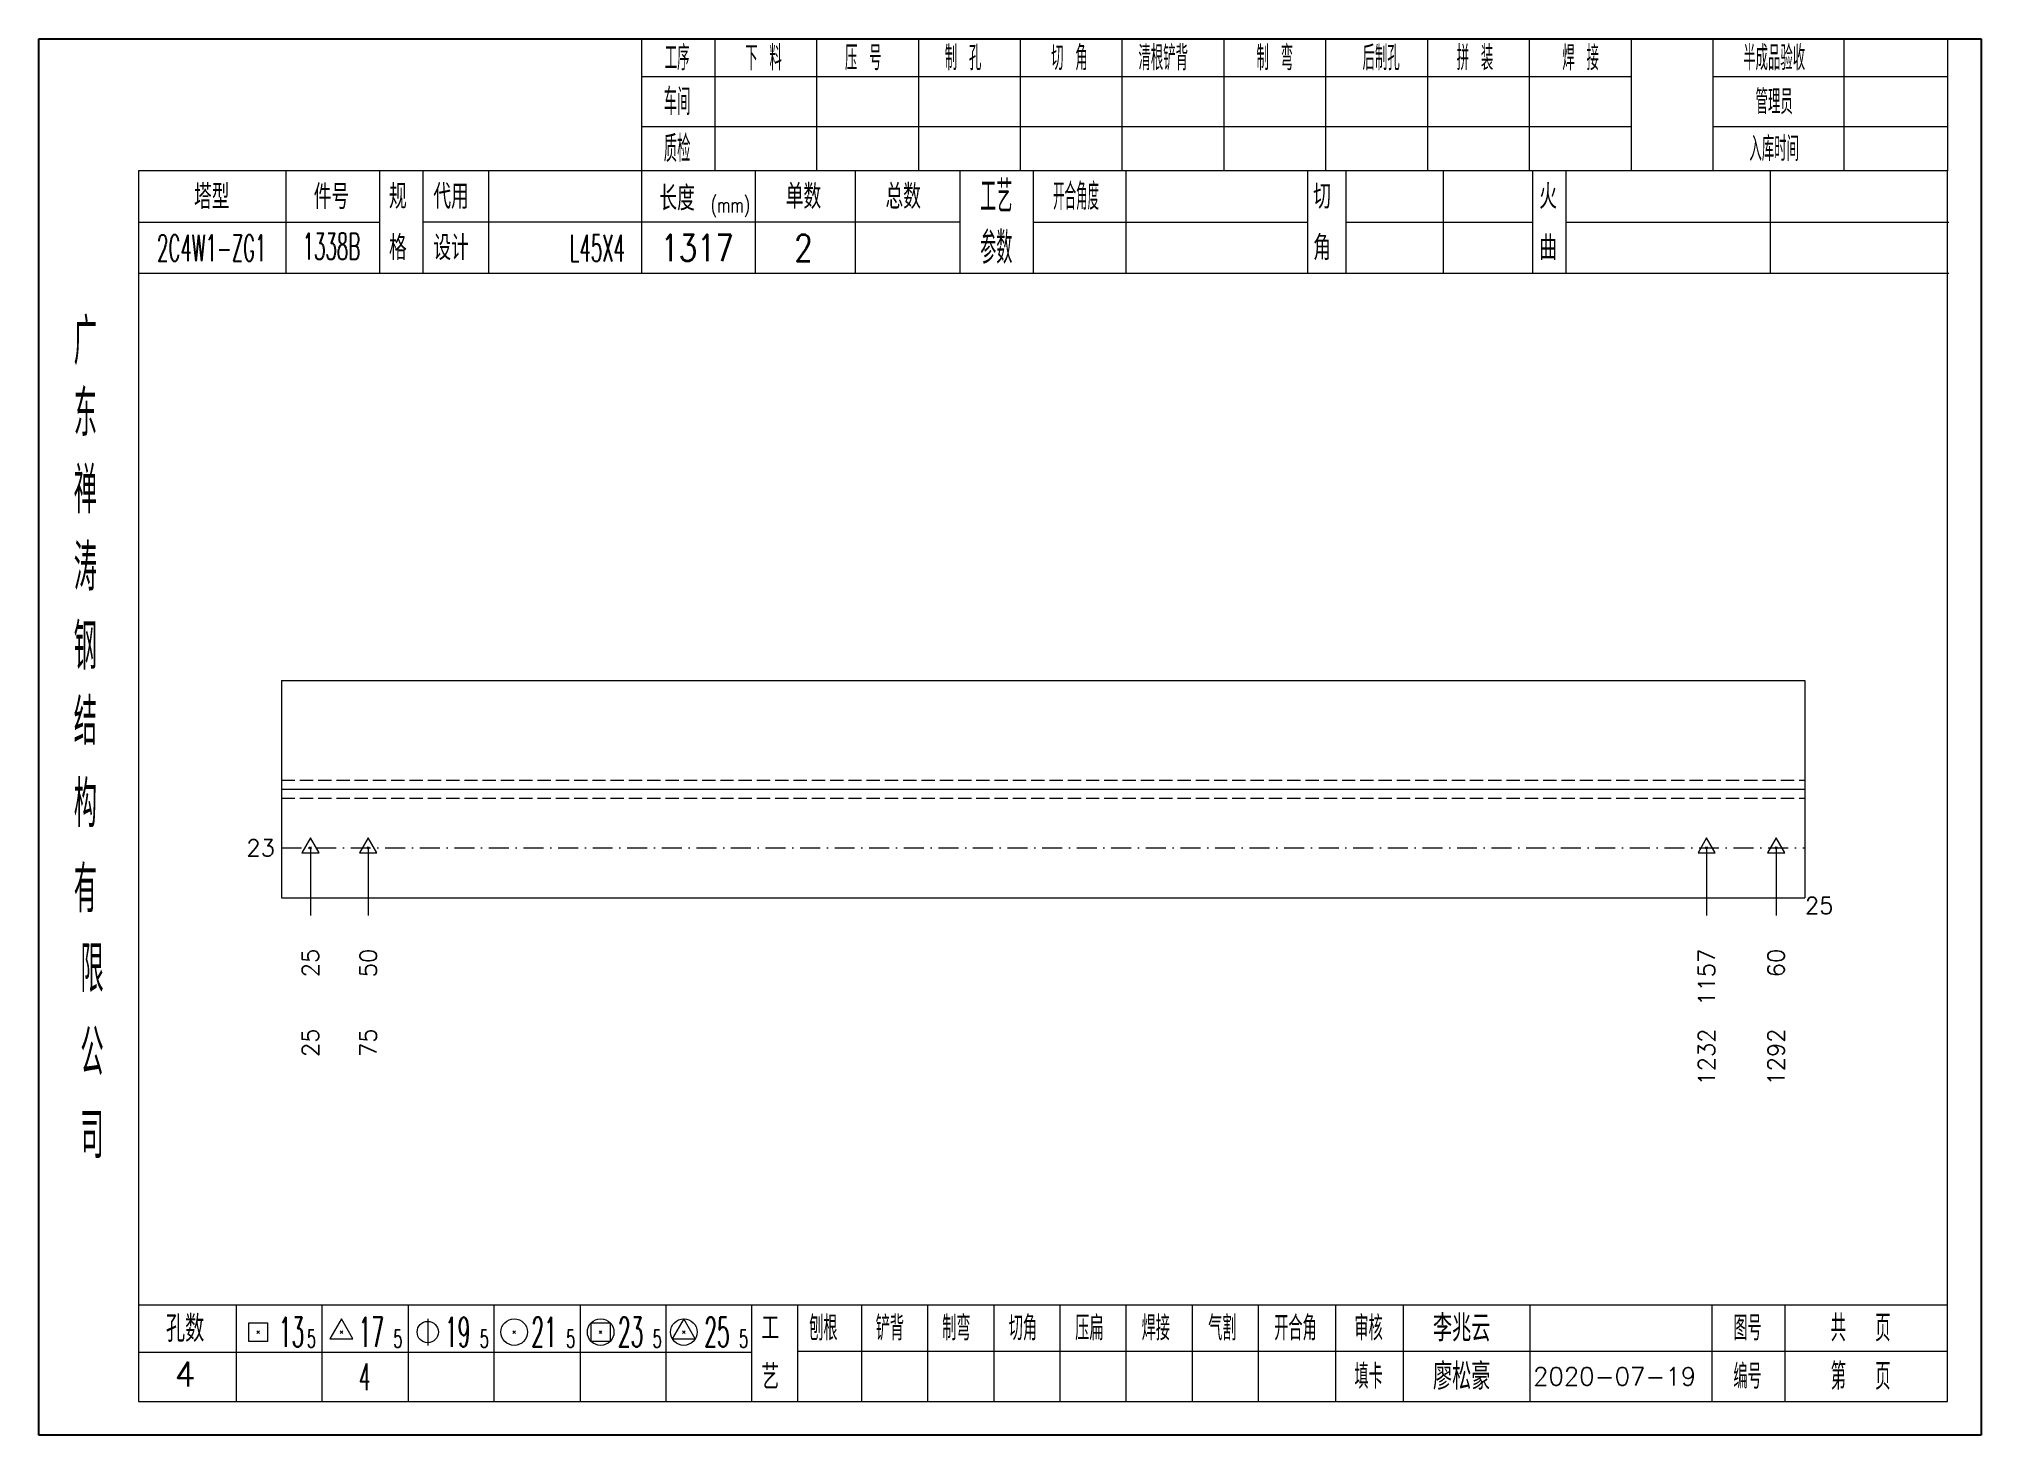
# Model space of a CAD drawing. Extents: x 154981 to 165753, y -86801 to -82885.
# Drawn here: x 162964.3 to 163256.5, y -83536.6 to -83326.7 of the extents above; entities that cross this region are included whole.
import ezdxf
from ezdxf.enums import TextEntityAlignment as Align

# ---------------------------------------------------------------- set-up
doc = ezdxf.new("R2010")
doc.units = 0
doc.header["$MEASUREMENT"] = 0
doc.linetypes.add('一点画线', pattern=[5.2, 3, -1, 0.2, -1])
doc.linetypes.add('虚线', pattern=[2.75, 2, -0.75])
doc.layers.get('0').update_dxf_attribs({"linetype": 'CONTINUOUS', "lineweight": 25})
for name, color, linetype, lineweight in [('1', 7, 'CONTINUOUS', 25), ('4', 7, 'CONTINUOUS', 25), ('5', 7, 'CONTINUOUS', 25)]:
    doc.layers.add(name, color=color, linetype=linetype, lineweight=lineweight)
doc.styles.get("Standard").update_dxf_attribs({"font": 'simplex.shx', "width": 0.7, "height": 3, "bigfont": 'gbhzfs.shx'})

msp = doc.modelspace()

# ---------------------------------------------------------------- texts
at = {"color": 7, "linetype": 'Continuous', "lineweight": 13}
msp.add_text('23', height=2.5, dxfattribs=at).set_placement((162999.82666, -83448.32717), align=Align.MIDDLE_RIGHT)
at = {"layer": '1', "color": 7, "linetype": 'Continuous', "lineweight": 13}
msp.add_text('25', height=2.5, dxfattribs=at).set_placement((163229.95666, -83456.99383), align=Align.MIDDLE_LEFT)
at = {"layer": '1', "color": 4, "linetype": 'Continuous', "lineweight": 9}
for s, p in [('25', (163005.17613, -83463.49383)), ('50', (163013.87507, -83463.49383)), ('1157', (163215.16847, -83463.49383)), ('60', (163225.6072, -83463.49383))]:
    msp.add_text(s, height=2.5, rotation=90, dxfattribs=at).set_placement(p, align=Align.MIDDLE_RIGHT)
at = {"layer": '1', "color": 7, "linetype": 'Continuous', "lineweight": 13}
for s, p in [('25', (163005.17613, -83475.49383)), ('75', (163013.87507, -83475.49383)), ('1232', (163215.16847, -83475.49383)), ('1292', (163225.6072, -83475.49383))]:
    msp.add_text(s, height=2.5, rotation=90, dxfattribs=at).set_placement(p, align=Align.MIDDLE_RIGHT)
at = {"layer": '4', "color": 1, "linetype": 'Continuous', "lineweight": 25}
for s, height, width, p in [('工序', 3.7, 0.7, (163060.32666, -83329.53733)), ('下 料', 3.7, 0.7, (163073.32666, -83329.53733)), ('压 号', 3.7, 0.7, (163088.32666, -83329.53733)), ('制 孔', 3.7, 0.7, (163103.32666, -83329.53733)), ('切 角', 3.7, 0.7, (163119.32666, -83329.53733)), ('清根铲背 ', 3.7, 0.7, (163134.32666, -83329.53733)), (' 制 弯', 3.7, 0.7, (163149.32666, -83329.53733)), (' 后制孔', 3.7, 0.7, (163165.32666, -83329.53733)), ('拼 装', 3.7, 0.7, (163180.32666, -83329.53733)), (' 焊 接', 3.7, 0.7, (163195.32666, -83329.53733)), ('半成品验收', 3.7, 0.7, (163225.32666, -83329.53733)), ('车间', 4, 0.7, (163060.32666, -83336.13733)), ('管理员', 3.7, 0.7, (163225.32666, -83336.13733)), ('质检', 4, 0.7, (163060.32666, -83343.19733)), ('入库时间', 3.7, 0.7, (163225.32666, -83343.19733)), ('工艺', 4.8, 0.7, (163108.32666, -83350.37733)), ('(mm)', 2.24, 0.7, (163068.32666, -83351.63733)), ('开合角度', 4, 0.6, (163120.32666, -83350.37733)), ('2C4W1-ZG1', 4, 0.5, (162990.32666, -83358.11733)), ('1338B', 4, 0.5, (163008.32666, -83357.86733)), ('L45X4', 4, 0.5, (163048.32666, -83358.13733)), ('1317', 4, 0.8, (163063.32666, -83358.08733)), ('2', 4, 0.8, (163079.32666, -83358.08733)), ('参数', 4.8, 0.7, (163108.32666, -83358.08733)), ('广', 6.96, 0.7, (162971.32666, -83372.16733)), ('东', 6.96, 0.7, (162971.32666, -83382.95733)), ('禅', 6.96, 0.7, (162971.32666, -83394.54733)), ('涛', 6.96, 0.7, (162971.32666, -83406.14733)), ('钢', 6.96, 0.7, (162971.32666, -83418.03733)), ('结', 6.96, 0.7, (162971.32666, -83429.34733)), ('构', 6.96, 0.7, (162971.32666, -83441.72733)), ('有', 6.96, 0.7, (162971.32666, -83454.53733)), ('限', 6.96, 0.7, (162972.32666, -83466.53733)), ('公', 6.96, 0.7, (162972.32666, -83479.07733)), ('司', 6.96, 0.7, (162972.32666, -83491.55733)), ('13', 4.47, 0.5, (163002.32666, -83521.13733)), ('17', 4.47, 0.5, (163014.32666, -83521.13733)), ('19', 4.47, 0.5, (163027.32666, -83521.13733)), ('21', 4.47, 0.5, (163040.32666, -83521.13733)), ('23', 4.47, 0.5, (163053.32666, -83521.13733)), ('25', 4.47, 0.5, (163066.32666, -83521.13733)), ('刨根', 3.7, 0.8, (163082.32666, -83520.53733)), ('铲背', 3.7, 0.8, (163092.32666, -83520.53733)), ('制弯', 3.7, 0.8, (163102.32666, -83520.53733)), ('切角', 3.7, 0.8, (163112.32666, -83520.53733)), ('压扁', 3.7, 0.8, (163122.32666, -83520.53733)), ('焊接', 3.7, 0.8, (163132.32666, -83520.53733)), ('气割', 3.7, 0.8, (163142.32666, -83520.53733)), ('开合角', 3.7, 0.8, (163153.32666, -83520.53733)), ('审核', 3.7, 0.8, (163164.32666, -83520.53733)), ('图号', 3.7, 0.8, (163221.32666, -83520.53733)), ('共  页', 4, 0.8, (163238.32666, -83520.53733)), ('5', 2.68, 0.6, (163005.32666, -83522.13733)), ('5', 2.68, 0.6, (163018.32666, -83522.13733)), ('5', 2.68, 0.6, (163031.32666, -83522.13733)), ('5', 2.68, 0.6, (163044.32666, -83522.13733)), ('5', 2.68, 0.6, (163057.32666, -83522.13733)), ('5', 2.68, 0.6, (163070.32666, -83522.13733)), ('填卡', 3.7, 0.8, (163164.32666, -83527.80733)), ('编号', 3.7, 0.8, (163221.32666, -83527.80733)), ('第  页', 4, 0.8, (163238.32666, -83527.80733)), ('4', 4, 0.5, (163013.32666, -83527.88733))]:
    msp.add_text(s, height=height, dxfattribs=dict(at, width=width)).set_placement(p, align=Align.MIDDLE_CENTER)
for s, height, p in [('塔型', 3.7, (162990.32666, -83350.40733)), ('件号', 3.7, (163008.32666, -83350.40733)), ('规', 3.7, (163018.32666, -83350.37733)), ('代用', 3.7, (163026.32666, -83350.37733)), ('长度', 3.7, (163060.32666, -83350.63733)), ('单数', 3.7, (163079.32666, -83350.37733)), ('总数', 3.7, (163094.32666, -83350.37733)), ('切', 3.7, (163157.32666, -83350.37733)), ('火', 3.7, (163191.32666, -83350.37733)), ('格', 3.7, (163018.32666, -83358.08733)), ('设计', 3.7, (163026.32666, -83358.08733)), ('角', 3.7, (163157.32666, -83358.08733)), ('曲', 3.7, (163191.32666, -83358.08733)), ('孔数', 4, (162986.32666, -83520.61733)), ('工', 3.7, (163074.32666, -83520.53733)), ('李兆云', 4, (163178.32666, -83520.53733)), ('4', 3.7, (162986.32666, -83527.44733)), ('艺', 3.7, (163074.32666, -83527.88733)), ('廖松豪', 4, (163178.32666, -83527.80733)), ('2020-07-19', 2.7, (163201.32666, -83527.80733))]:
    msp.add_text(s, height=height, dxfattribs=at).set_placement(p, align=Align.MIDDLE_CENTER)

# ---------------------------------------------------------------- blocks, each defined once
blk = doc.blocks.new('孔17.5')
at = {"layer": '5', "color": 7, "linetype": 'Continuous', "lineweight": 13}
for p, q in [((0, 1), (-0.866, -0.5)), ((-0.1, -0.1), (0.1, 0.1)), ((0.1, -0.1), (-0.1, 0.1)), ((0.866, -0.5), (0, 1)), ((-0.866, -0.5), (0.866, -0.5))]:
    blk.add_line(p, q, dxfattribs=at)
blk = doc.blocks.new('CTJGK')
at = {"color": 6, "linetype": 'Continuous'}
for p, q in [((0, 209.97), (292.13, 209.97)), ((0, 0), (0, 209.97)), ((292.13, 209.97), (292.13, 0)), ((292.13, 0), (0, 0))]:
    blk.add_line(p, q, dxfattribs=at)

# ---------------------------------------------------------------- linework, layer by layer
at = {"color": 7, "linetype": 'Continuous', "lineweight": 18}
for p, q in [((163000.82666, -83423.1605), (163000.82666, -83455.82717)), ((163000.82666, -83423.1605), (163229.95666, -83423.1605)), ((163229.95666, -83423.1605), (163229.95666, -83455.82717)), ((163000.82666, -83439.49383), (163229.95666, -83439.49383))]:
    msp.add_line(p, q, dxfattribs=at)
at = {"color": 6, "linetype": '虚线', "lineweight": 18}
for p, q in [((163000.82666, -83438.1605), (163229.95666, -83438.1605)), ((163000.82666, -83440.82717), (163229.95666, -83440.82717))]:
    msp.add_line(p, q, dxfattribs=at)
at = {"color": 1, "linetype": '一点画线', "lineweight": 13}
msp.add_line((163000.82666, -83448.32717), (163229.95666, -83448.32717), dxfattribs=at)
at = {"color": 7, "linetype": 'Continuous', "lineweight": 13}
for p, q in [((163005.17613, -83448.32717), (163005.17613, -83458.49383)), ((163013.87507, -83448.32717), (163013.87507, -83458.49383)), ((163215.16847, -83448.32717), (163215.16847, -83458.49383)), ((163225.6072, -83448.32717), (163225.6072, -83458.49383))]:
    msp.add_line(p, q, dxfattribs=at)
at = {"layer": '1', "color": 7, "linetype": 'Continuous', "lineweight": 18}
msp.add_line((163000.82666, -83455.82717), (163229.95666, -83455.82717), dxfattribs=at)
at = {"layer": '4', "color": 1, "linetype": 'Continuous', "lineweight": 18}
for p, q in [((162964.32666, -83326.66733), (162964.32666, -83536.63733)), ((163256.45666, -83326.66733), (162964.32666, -83326.66733)), ((163054.95666, -83326.66733), (163054.95666, -83346.50733)), ((163065.98666, -83326.66733), (163065.98666, -83346.52733)), ((163081.29666, -83326.66733), (163081.29666, -83346.52733)), ((163096.61666, -83326.66733), (163096.61666, -83346.52733)), ((163111.92666, -83326.66733), (163111.92666, -83346.52733)), ((163127.23666, -83326.66733), (163127.23666, -83346.52733)), ((163142.54666, -83326.66733), (163142.54666, -83346.52733)), ((163157.86666, -83326.66733), (163157.86666, -83346.52733)), ((163173.17666, -83326.66733), (163173.17666, -83346.52733)), ((163188.48666, -83326.66733), (163188.48666, -83346.52733)), ((163203.79666, -83326.66733), (163203.79666, -83346.50733)), ((163203.79666, -83326.66733), (163203.79666, -83346.52733)), ((163216.07666, -83326.66733), (163216.07666, -83346.52733)), ((163235.82666, -83326.66733), (163235.82666, -83346.52733)), ((163251.40666, -83326.66733), (163251.40666, -83346.52733)), ((163256.45666, -83356.46733), (163256.45666, -83326.66733)), ((163203.79666, -83332.39733), (163054.95666, -83332.39733)), ((163251.40666, -83332.39733), (163216.07666, -83332.39733)), ((163203.79666, -83339.87733), (163054.95666, -83339.87733)), ((163251.40666, -83339.87733), (163216.07666, -83339.87733)), ((162979.33666, -83346.52733), (162979.33666, -83531.58733)), ((163251.40666, -83346.52733), (162979.33666, -83346.52733)), ((163001.45666, -83346.51733), (163001.45666, -83361.93733)), ((163015.60666, -83361.93733), (163015.60666, -83346.52733)), ((163022.10666, -83361.93733), (163022.10666, -83346.52733)), ((163031.97666, -83346.52733), (163031.97666, -83361.93733)), ((163054.95666, -83346.50733), (163054.95666, -83361.93733)), ((163072.07666, -83346.52733), (163072.07666, -83361.93733)), ((163087.12666, -83346.52733), (163087.12666, -83361.93733)), ((163102.82666, -83346.52733), (163102.82666, -83361.93733)), ((163113.88666, -83346.52733), (163113.88666, -83361.93733)), ((163127.83666, -83346.52733), (163127.83666, -83361.93733)), ((163155.13666, -83346.52733), (163155.13666, -83361.93733)), ((163160.89666, -83346.52733), (163160.89666, -83361.93733)), ((163175.51666, -83346.52733), (163175.51666, -83361.93733)), ((163188.97666, -83346.52733), (163188.97666, -83361.93733)), ((163193.96666, -83346.52733), (163193.96666, -83361.93733)), ((163224.70666, -83346.52733), (163224.70666, -83361.93733)), ((163251.40666, -83531.58733), (163251.40666, -83346.52733)), ((163015.60666, -83354.28733), (162979.33666, -83354.28733)), ((163102.82666, -83354.23733), (163022.10666, -83354.23733)), ((163113.88666, -83354.23733), (163155.13666, -83354.23733)), ((163160.89666, -83354.23733), (163188.97666, -83354.23733)), ((163193.96666, -83354.23733), (163251.58666, -83354.23733)), ((163256.45666, -83536.63733), (163256.45666, -83356.46733)), ((163251.58666, -83361.93733), (162979.33666, -83361.93733)), ((162979.33666, -83517.05733), (163251.40666, -83517.05733)), ((162994.02666, -83517.05733), (162994.02666, -83531.58733)), ((163006.95666, -83531.58733), (163006.95666, -83517.05733)), ((163019.88666, -83517.05733), (163019.88666, -83531.58733)), ((163032.80666, -83531.58733), (163032.80666, -83517.05733)), ((163045.73666, -83517.05733), (163045.73666, -83531.58733)), ((163058.66666, -83531.58733), (163058.66666, -83517.05733)), ((163071.58666, -83531.58733), (163071.58666, -83517.05733)), ((163078.45666, -83531.58733), (163078.45666, -83517.05733)), ((163088.11666, -83531.58733), (163088.11666, -83517.05733)), ((163098.05666, -83531.58733), (163098.05666, -83517.05733)), ((163107.99666, -83531.58733), (163107.99666, -83517.05733)), ((163117.94666, -83531.58733), (163117.94666, -83517.05733)), ((163127.88666, -83531.58733), (163127.88666, -83517.05733)), ((163137.82666, -83531.58733), (163137.82666, -83517.05733)), ((163147.77666, -83531.58733), (163147.77666, -83517.05733)), ((163159.41666, -83531.58733), (163159.41666, -83517.05733)), ((163169.56666, -83531.58733), (163169.56666, -83517.05733)), ((163188.62666, -83531.58733), (163188.62666, -83517.05733)), ((163216.00666, -83531.58733), (163216.00666, -83517.05733)), ((163226.96666, -83531.58733), (163226.96666, -83517.05733)), ((163071.58666, -83524.18733), (162979.33666, -83524.18733)), ((163078.41666, -83524.02733), (163251.40666, -83524.02733)), ((162979.33666, -83531.58733), (163251.40666, -83531.58733)), ((162964.32666, -83536.63733), (163256.45666, -83536.63733))]:
    msp.add_line(p, q, dxfattribs=at)
at = {"layer": '4', "color": 7, "linetype": 'Continuous', "lineweight": 13}
for p, q in [((162995.91266, -83522.55133), (162995.91266, -83519.72333)), ((162995.91266, -83519.72333), (162998.74066, -83519.72333)), ((162998.74066, -83519.72333), (162998.74066, -83522.55133)), ((163009.82666, -83519.13733), (163008.09466, -83522.13733)), ((163011.55866, -83522.13733), (163009.82666, -83519.13733)), ((163022.82666, -83519.13733), (163022.82666, -83523.13733)), ((163047.41266, -83522.55133), (163047.41266, -83519.72333)), ((163047.41266, -83519.72333), (163050.24066, -83519.72333)), ((163050.24066, -83519.72333), (163050.24066, -83522.55133)), ((163061.32666, -83519.13733), (163059.59466, -83522.13733)), ((163063.05866, -83522.13733), (163061.32666, -83519.13733)), ((162998.74066, -83522.55133), (162995.91266, -83522.55133)), ((162997.12666, -83521.33733), (162997.52666, -83520.93733)), ((162997.52666, -83521.33733), (162997.12666, -83520.93733)), ((163008.09466, -83522.13733), (163011.55866, -83522.13733)), ((163009.62666, -83521.33733), (163010.02666, -83520.93733)), ((163010.02666, -83521.33733), (163009.62666, -83520.93733)), ((163035.62666, -83521.33733), (163036.02666, -83520.93733)), ((163036.02666, -83521.33733), (163035.62666, -83520.93733)), ((163050.24066, -83522.55133), (163047.41266, -83522.55133)), ((163048.62666, -83521.33733), (163049.02666, -83520.93733)), ((163049.02666, -83521.33733), (163048.62666, -83520.93733)), ((163059.59466, -83522.13733), (163063.05866, -83522.13733)), ((163061.12666, -83521.33733), (163061.52666, -83520.93733)), ((163061.52666, -83521.33733), (163061.12666, -83520.93733))]:
    msp.add_line(p, q, dxfattribs=at)
for centre, radius in [((163022.82666, -83521.13733), 1.6), ((163035.82666, -83521.13733), 2), ((163048.82666, -83521.13733), 2), ((163061.32666, -83521.13733), 2)]:
    msp.add_circle(centre, radius, dxfattribs=at)

# ---------------------------------------------------------------- block references
at = {"color": 0, "linetype": 'Continuous'}
msp.add_blockref('CTJGK', (162964.32666, -83536.63733), dxfattribs=at)
at = {"layer": '1', "color": 4, "linetype": 'Continuous', "lineweight": 9, "xscale": 1.5, "yscale": 1.5, "zscale": 1.5}
for p in [(163005.17613, -83448.32717), (163013.87507, -83448.32717), (163215.16847, -83448.32717), (163225.6072, -83448.32717)]:
    msp.add_blockref('孔17.5', p, dxfattribs=at)

msp.set_redraw_order([(e.dxf.handle, doc.entitydb.next_handle()) for e in msp.query("TEXT MTEXT ATTDEF DIMENSION ARC_DIMENSION")])  # texts and dimensions are drawn at this point

doc.saveas('drawing.dxf')
